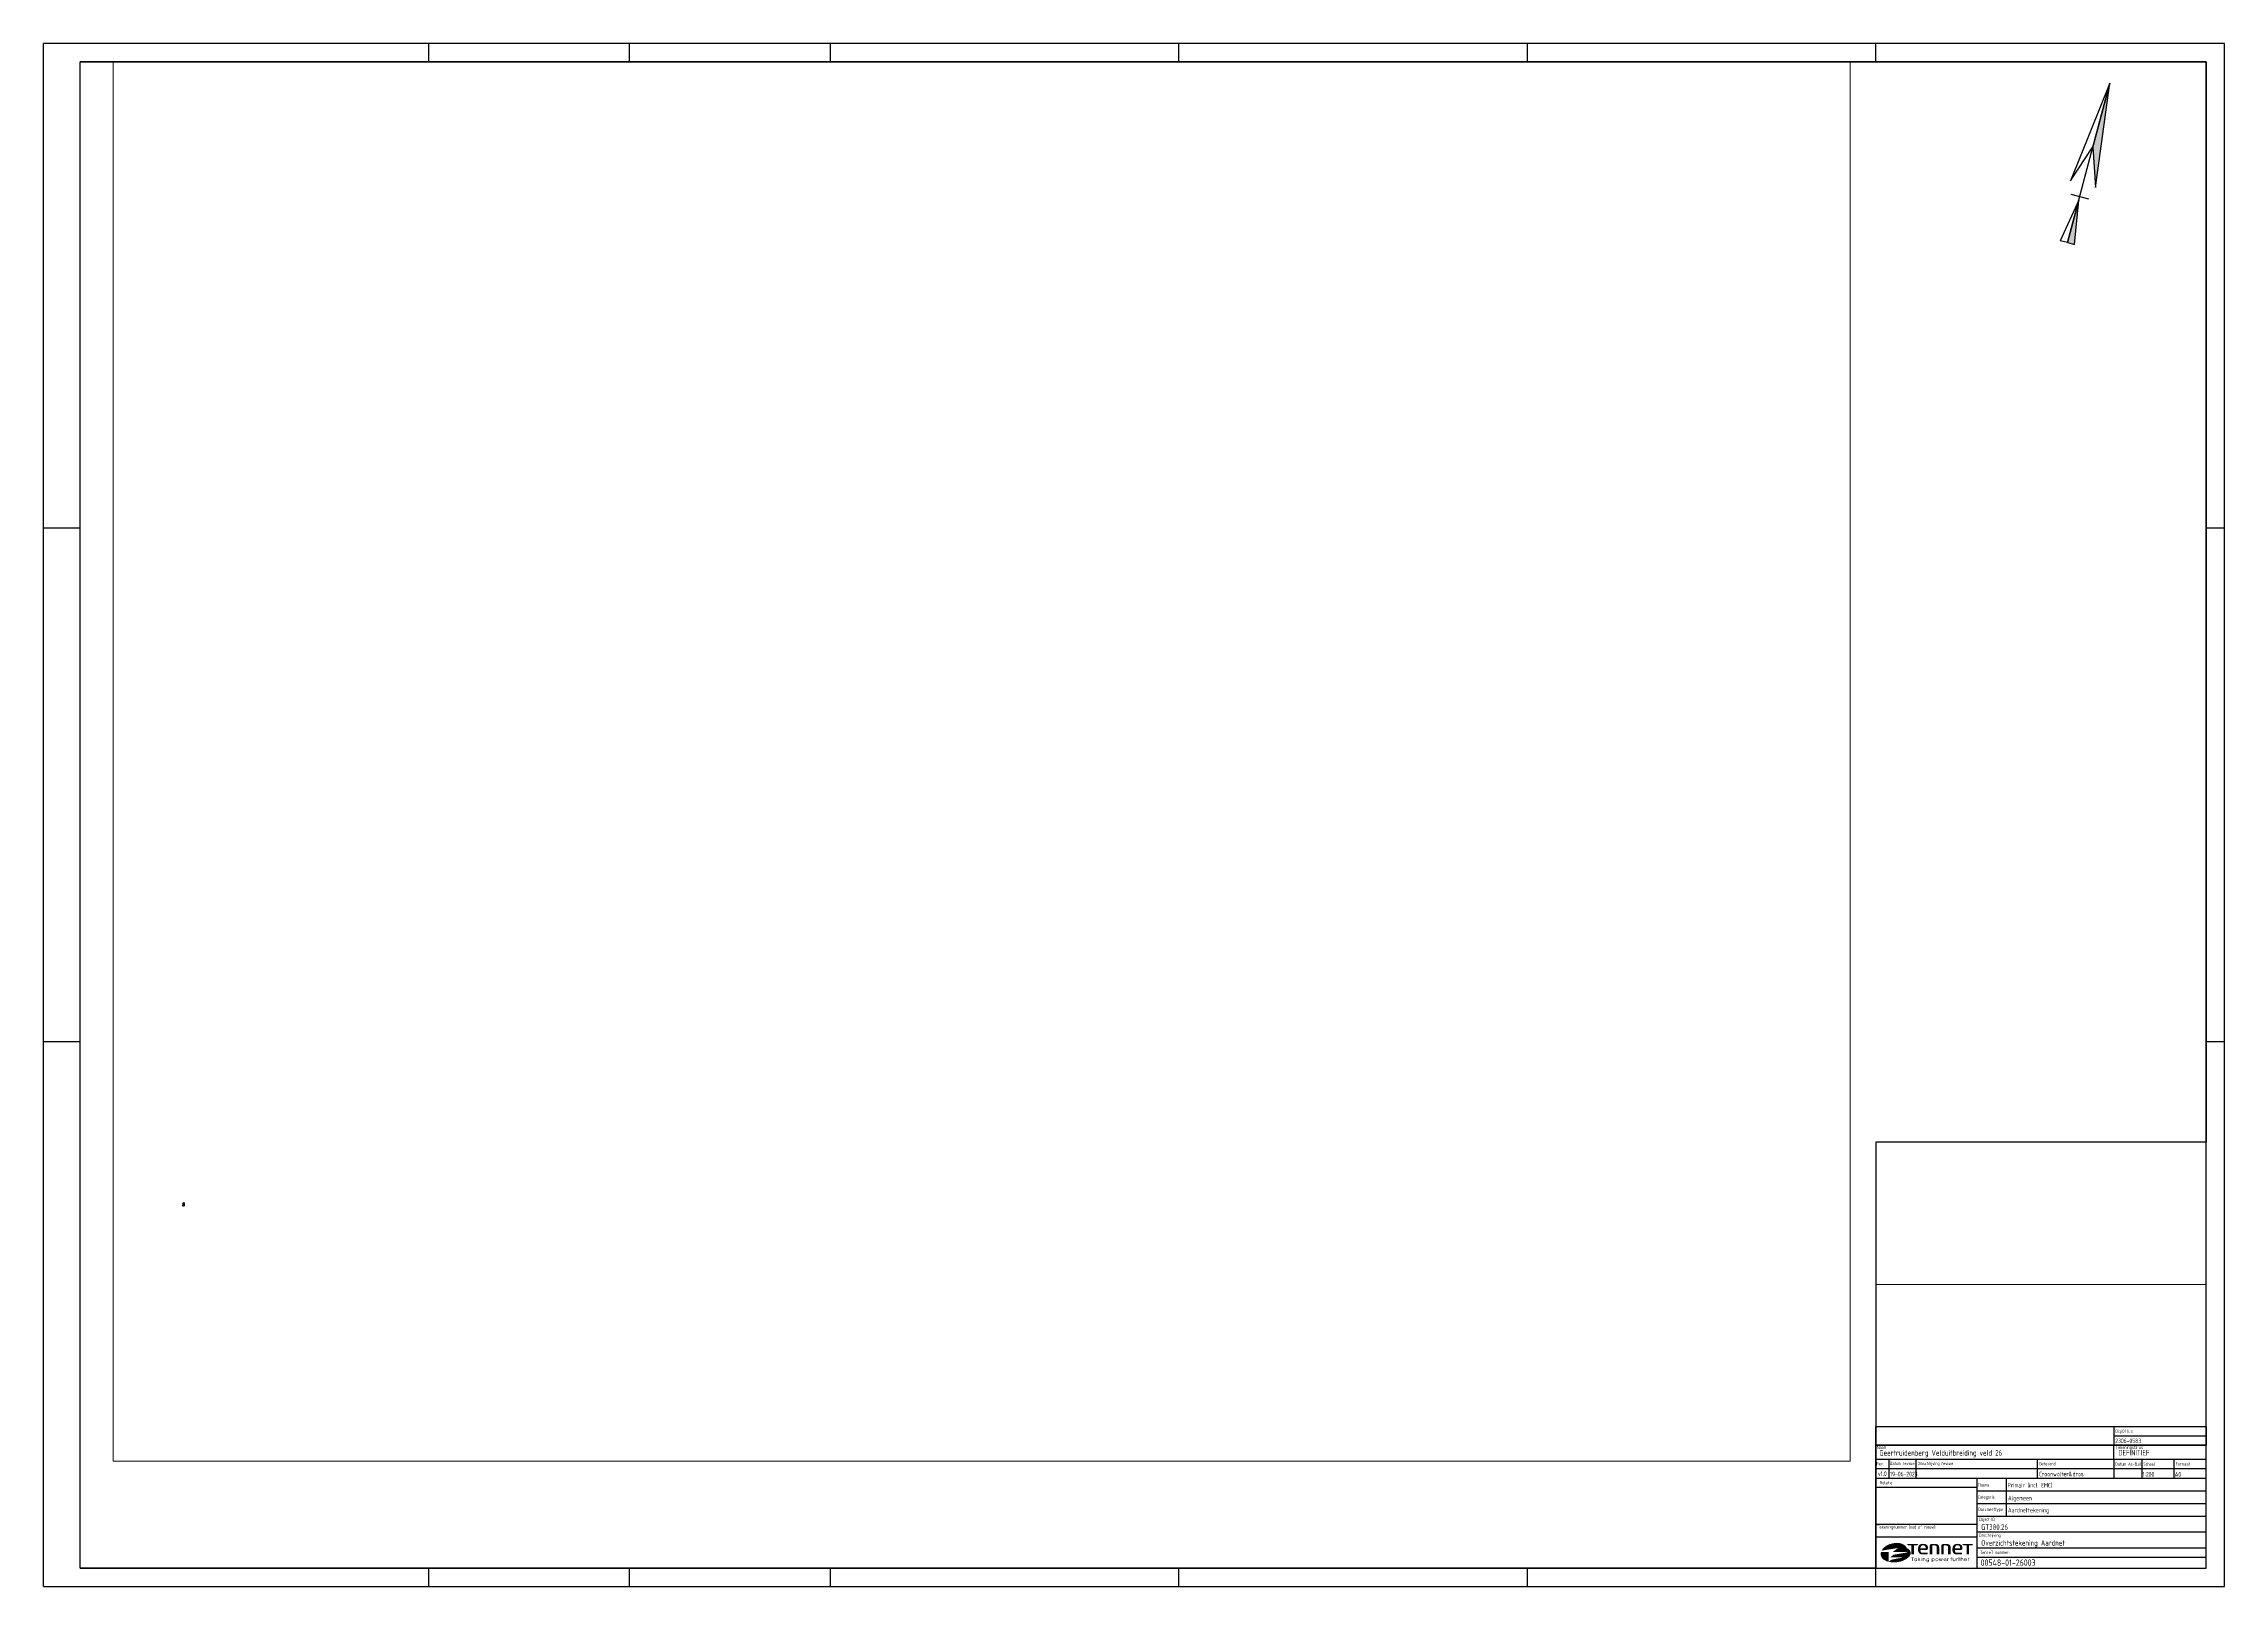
# Paper-space layout 'A0' of a CAD drawing. Header units: millimetres. Extents: x 0 to 1189, y 0 to 841.
# The model-space entities are those that its viewports show. They can reach past a viewport. Long polylines and large blocks are cut down to what shows.
import ezdxf
from ezdxf.enums import TextEntityAlignment as Align

# ---------------------------------------------------------------- set-up
doc = ezdxf.new("R2010")
doc.units = ezdxf.units.MM
doc.header["$LTSCALE"] = 10
doc.layers.add('AALYN00L', color=7, linetype='Continuous', lineweight=9)
for name, color, linetype in [('FORMAAT', 7, 'Continuous'), ('GUIDE', 7, 'Continuous'), ('Stationsvlek', 6, 'Continuous'), ('WKAAR40L', 170, 'Continuous'), ('WKAAR40R', 30, 'Continuous')]:
    doc.layers.add(name, color=color, linetype=linetype)
doc.layers.add('VPORTS', color=7, linetype='Continuous', plot=False)
doc.layers.add('WIPEOUT', color=7, linetype='Continuous', plot=False)
doc.styles.add('TenneT', font='isocp.shx')
doc.linetypes.add('FENCELINE1', pattern='A,6.35,-2.54,[133,ltypeshp.shx,S=2.54,R=0,X=-2.54,Y=0],-2.54,25.4', length=36.83)

# ---------------------------------------------------------------- blocks, each defined once
blk = doc.blocks.new('TA0')
at = {"color": 1}
for p, q in [((0, 0), (0, 841)), ((1189, 841), (0, 841)), ((210, 831), (210, 841)), ((319.5, 831), (319.5, 841)), ((429, 831), (429, 841)), ((619, 831), (619, 841)), ((809, 831), (809, 841)), ((999, 831), (999, 841)), ((1189, 0), (1189, 841)), ((0, 577), (20, 577)), ((1179, 577), (1189, 577)), ((0, 297), (20, 297)), ((1179, 297), (1189, 297)), ((0, 0), (1189, 0)), ((210, 0), (210, 10)), ((319.5, 0), (319.5, 10)), ((429, 0), (429, 10)), ((619, 0), (619, 10)), ((809, 0), (809, 10)), ((999, 0), (999, 10))]:
    blk.add_line(p, q, dxfattribs=at)
at = {"color": 5}
for p, q in [((20, 10), (20, 831)), ((1179, 831), (20, 831)), ((1179, 10), (1179, 831)), ((20, 10), (1179, 10))]:
    blk.add_line(p, q, dxfattribs=at)
blk = doc.blocks.new('TenneT onderhoek A0 2014')
h = blk.add_hatch(color=141)
h.set_gradient(color1=(61, 185, 194), color2=(51, 116, 132), tint=1)
edge = h.paths.add_edge_path()
edge.add_spline(control_points=[(648.7, 249.9), (646.5, 250.3), (644.8, 251.4), (644.4, 253.1), (644.2, 253.8), (644.2, 254.5), (644.5, 255.2), (644.5, 255.2), (644.5, 255.2), (644.5, 255.2), (644.5, 255.2), (648.7, 255.2), (648.7, 255.2), (648.7, 255.2), (648.7, 249.9), (648.7, 249.9)], knot_values=[0, 0, 0, 0, 1, 1, 1, 2, 2, 2, 3, 3, 3, 4, 4, 4, 5, 5, 5, 5], degree=3, periodic=0)
at = {"true_color": 0x004594}
h = blk.add_hatch(color=154, dxfattribs=at)
edge = h.paths.add_edge_path()
edge.add_spline(control_points=[(658.7, 255.2), (658.7, 255.2), (650.9, 255.2), (650.9, 255.2), (650.9, 255.2), (653.8, 257.3), (653.8, 257.3), (653.8, 257.3), (644.8, 255.9), (644.8, 255.9), (644.8, 255.9), (644.8, 255.9), (644.8, 255.9), (645.7, 257.6), (647.7, 259.1), (650.3, 259.7), (654.2, 260.8), (658, 259.5), (658.7, 256.9), (658.8, 256.3), (658.8, 255.7), (658.7, 255.2), (658.7, 255.2), (658.7, 255.2), (658.7, 255.2)], knot_values=[0, 0, 0, 0, 1, 1, 1, 2, 2, 2, 3, 3, 3, 4, 4, 4, 5, 5, 5, 6, 6, 6, 7, 7, 7, 8, 8, 8, 8], degree=3, periodic=0)
at = {"true_color": 0x629b9d}
h = blk.add_hatch(color=135, dxfattribs=at)
h.set_gradient(color1=(164, 204, 196), one_color=1, tint=1, name='INVCURVED')
edge = h.paths.add_edge_path()
edge.add_spline(control_points=[(646, 250.9), (646.2, 250.8), (646.6, 250.6), (647.1, 250.3), (647.5, 250.1), (647.9, 250), (648.4, 249.9), (648.9, 249.7), (649.4, 249.6), (649.9, 249.6), (650.4, 249.5), (651, 249.5), (651.6, 249.5), (652.2, 249.5), (652.9, 249.6), (653.6, 249.6), (654.3, 249.8), (655.1, 249.9), (655.9, 250.2), (656.9, 250.6), (658.6, 251.4), (660.2, 252.7), (660.7, 254.3), (660.6, 254.9), (660.5, 255.4), (660.3, 255.8), (660.1, 256.2), (659.8, 256.5), (659.5, 256.7), (659.1, 257), (658.8, 257.1), (658.5, 257.4), (658.7, 257), (658.7, 256.6), (658.8, 256.1), (658.8, 255.4), (658.4, 254.3), (657.8, 253.2), (656.5, 252), (655.2, 251.1), (653.9, 250.6), (653, 250.3), (652.2, 250.1), (651.5, 249.9), (650.8, 249.9), (650.2, 249.9), (649.6, 249.8), (649, 249.9), (648.5, 250), (648, 250.1), (647.5, 250.2), (647.1, 250.3), (646.6, 250.6), (646.2, 250.8), (646, 250.9)], knot_values=[0, 0, 0, 0, 1.169576, 1.837399, 2.512652, 3.213579, 3.916841, 4.639743, 5.403717, 6.218902, 7.037093, 7.889665, 8.773799, 9.697636, 10.667594, 11.692368, 12.784237, 13.963594, 15.267821, 16.754832, 18.724948, 23.874711, 25.119813, 25.969505, 26.697037, 27.364343, 28.004422, 28.63507, 29.26661, 29.905374, 30.555472, 30.882101, 31.171247, 31.954644, 32.769179, 33.660189, 35.026022, 37.64588, 39.603933, 42.726769, 44.474586, 45.876255, 47.092859, 48.186573, 49.193163, 50.124383, 51.027126, 51.854028, 52.622592, 53.362173, 54.091847, 54.786472, 55.46156, 56.646122, 56.646122, 56.646122, 56.646122], degree=3, periodic=0)
h = blk.add_hatch(color=3)
edge = h.paths.add_edge_path()
edge.add_spline(control_points=[(650.1, 250.9), (650.1, 250.9), (650.3, 251), (650.4, 251), (650.4, 251), (655.3, 251.9), (655.3, 251.9), (655.5, 251.9), (655.7, 252), (655.8, 252.1), (655.9, 252.2), (656, 252.2), (656, 252.2), (656, 252.2), (649.5, 252.2), (649.5, 252.2), (649.5, 252.2), (651.2, 253.6), (651.2, 253.6), (651.3, 253.6), (651.5, 253.7), (651.6, 253.7), (651.6, 253.7), (658.3, 254.8), (658.3, 254.8), (658.4, 254.8), (658.5, 254.9), (658.6, 254.9), (658.6, 254.9), (658.6, 254.9), (658.6, 254.9), (658, 252.9), (655.8, 251), (652.8, 250.2), (651.4, 249.8), (650, 249.8), (648.8, 249.9), (648.8, 249.9), (650.1, 250.9), (650.1, 250.9)], knot_values=[0, 0, 0, 0, 1, 1, 1, 2, 2, 2, 3, 3, 3, 4, 4, 4, 5, 5, 5, 6, 6, 6, 7, 7, 7, 8, 8, 8, 9, 9, 9, 10, 10, 10, 11, 11, 11, 12, 12, 12, 13, 13, 13, 13], degree=3, periodic=0)
at = {"true_color": 0x004594}
h = blk.add_hatch(color=154, dxfattribs=at)
edge = h.paths.add_edge_path()
edge.add_spline(control_points=[(659.4, 258.7), (659.2, 259), (658.9, 259.3), (658.5, 259.5), (658.5, 259.5), (665, 259.5), (665, 259.5), (664.7, 259.4), (664.4, 259.1), (664.2, 258.7), (664.2, 258.7), (662.5, 258.7), (662.5, 258.7), (662.5, 258.7), (662.5, 253.8), (662.5, 253.8), (662.5, 253.8), (661.1, 253.8), (661.1, 253.8), (661.1, 253.8), (661.1, 258.7), (661.1, 258.7), (661.1, 258.7), (659.4, 258.7), (659.4, 258.7)], knot_values=[0, 0, 0, 0, 1, 1, 1, 2, 2, 2, 3, 3, 3, 4, 4, 4, 5, 5, 5, 6, 6, 6, 7, 7, 7, 8, 8, 8, 8], degree=3, periodic=0)
at = {"true_color": 0x85b04e}
for points in [[(661.6, 250.2), (661.6, 252), (661, 252), (661, 252.3), (662.4, 252.3), (662.4, 252), (661.9, 252), (661.9, 250.2)], [(664.7, 250.2), (664.7, 252.3), (664.9, 252.3), (664.9, 250.8), (665.6, 251.7), (665.9, 251.7), (665.4, 251), (666, 250.2), (665.7, 250.2), (665.2, 250.8), (664.9, 250.5), (664.9, 250.2)], [(676.6, 250.2), (676, 251.7), (676.3, 251.7), (676.8, 250.5), (677.1, 251.6), (677.3, 251.6), (677.6, 250.5), (678.1, 251.7), (678.3, 251.7), (677.7, 250.2), (677.5, 250.2), (677.2, 251.1), (676.9, 250.2)], [(686.9, 250.2), (686.9, 251.5), (686.6, 251.5), (686.6, 251.7), (686.9, 251.7), (686.9, 252.3), (687.2, 252.3), (687.2, 251.7), (687.5, 251.7), (687.5, 251.5), (687.2, 251.5), (687.2, 250.2)]]:
    blk.add_hatch(color=65, dxfattribs=at).paths.add_polyline_path(points)
h = blk.add_hatch(color=65, dxfattribs=at)
edge = h.paths.add_edge_path()
edge.add_spline(control_points=[(664.1, 251.7), (664.1, 251.7), (664.1, 250.2), (664.1, 250.2), (664.1, 250.2), (663.9, 250.2), (663.9, 250.2), (663.9, 250.2), (663.9, 250.4), (663.9, 250.4), (663.7, 250.2), (663.5, 250.1), (663.3, 250.1), (663.3, 250.1), (663.3, 250.1), (663.3, 250.1), (663.3, 250.1), (663.3, 250.1), (663.3, 250.1), (663.3, 250.1), (663.3, 250.1), (663.3, 250.1), (662.8, 250.1), (662.5, 250.5), (662.5, 251), (662.5, 251), (662.5, 251), (662.5, 251), (662.5, 251.4), (662.8, 251.8), (663.3, 251.8), (663.5, 251.8), (663.7, 251.7), (663.9, 251.5), (663.9, 251.5), (663.9, 251.5), (663.9, 251.5), (663.9, 251.5), (663.9, 251.7), (663.9, 251.7), (663.9, 251.7), (664.1, 251.7), (664.1, 251.7)], knot_values=[0, 0, 0, 0, 1, 1, 1, 2, 2, 2, 3, 3, 3, 4, 4, 4, 5, 5, 5, 6, 6, 6, 7, 7, 7, 8, 8, 8, 9, 9, 9, 10, 10, 10, 11, 11, 11, 12, 12, 12, 13, 13, 13, 14, 14, 14, 14], degree=3, periodic=0)
edge = h.paths.add_edge_path(flags=16)
edge.add_spline(control_points=[(663.3, 250.4), (663.6, 250.4), (663.9, 250.6), (663.9, 251), (663.9, 251.3), (663.6, 251.6), (663.3, 251.6), (663, 251.6), (662.7, 251.3), (662.7, 251), (662.7, 250.6), (663, 250.3), (663.3, 250.4)], knot_values=[0, 0, 0, 0, 1, 1, 1, 2, 2, 2, 3, 3, 3, 4, 4, 4, 4], degree=3, periodic=0)
at = {"true_color": 0x004594}
h = blk.add_hatch(color=154, dxfattribs=at)
edge = h.paths.add_edge_path()
edge.add_spline(control_points=[(666, 256), (666, 256.1), (666, 256.1), (666, 256.2), (666, 256.2), (669, 256.2), (669, 256.2), (669, 256.2), (669.3, 256.2), (669.5, 256.3), (669.8, 256.3), (670.1, 256.6), (670.1, 257.3), (670.1, 258.2), (669.8, 258.8), (669.3, 259.1), (668.3, 259.8), (666.2, 259.8), (665.3, 258.9), (664.4, 258), (664.5, 255.8), (665, 254.9), (665.1, 254.6), (665.4, 254.3), (665.8, 254.1), (666.1, 253.9), (666.5, 253.8), (666.9, 253.8), (667.1, 253.8), (669.9, 253.8), (669.9, 253.8), (669.9, 253.8), (669.9, 254.7), (669.9, 254.7), (669.9, 254.7), (667.1, 254.7), (667.1, 254.7), (666.2, 254.7), (666, 255.3), (666, 256)], knot_values=[0, 0, 0, 0, 1, 1, 1, 2, 2, 2, 3, 3, 3, 4, 4, 4, 5, 5, 5, 6, 6, 6, 7, 7, 7, 8, 8, 8, 9, 9, 9, 10, 10, 10, 11, 11, 11, 12, 12, 12, 13, 13, 13, 13], degree=3, periodic=0)
edge = h.paths.add_edge_path(flags=16)
edge.add_spline(control_points=[(666, 257.5), (666.1, 258.1), (666.4, 258.8), (667.4, 258.8), (668.4, 258.8), (668.8, 258.2), (668.8, 257.5), (668.8, 257.1), (668.7, 257.1), (668.5, 257.1), (668.5, 257.1), (666, 257.1), (666, 257.1), (666, 257.3), (666, 257.5), (666, 257.5)], knot_values=[0, 0, 0, 0, 1, 1, 1, 2, 2, 2, 3, 3, 3, 4, 4, 4, 5, 5, 5, 5], degree=3, periodic=0)
at = {"true_color": 0x85b04e}
h = blk.add_hatch(color=65, dxfattribs=at)
h.paths.add_polyline_path([(666.4, 250.2), (666.4, 251.7), (666.7, 251.7), (666.7, 250.2)])
h.paths.add_polyline_path([(666.4, 252), (666.4, 252.3), (666.6, 252.3), (666.6, 252)])
h = blk.add_hatch(color=65, dxfattribs=at)
edge = h.paths.add_edge_path()
edge.add_spline(control_points=[(667.2, 250.2), (667.2, 250.2), (667.2, 251.7), (667.2, 251.7), (667.2, 251.7), (667.5, 251.7), (667.5, 251.7), (667.5, 251.7), (667.5, 251.6), (667.5, 251.6), (667.6, 251.7), (667.7, 251.8), (667.9, 251.8), (668.3, 251.8), (668.6, 251.5), (668.6, 251), (668.6, 251), (668.6, 250.2), (668.6, 250.2), (668.6, 250.2), (668.4, 250.2), (668.4, 250.2), (668.4, 250.2), (668.4, 250.2), (668.4, 250.2), (668.4, 250.2), (668.4, 251), (668.4, 251), (668.4, 251.7), (667.7, 251.7), (667.5, 251.3), (667.5, 251.2), (667.5, 251.2), (667.5, 251), (667.5, 251), (667.5, 250.2), (667.5, 250.2), (667.5, 250.2), (667.2, 250.2), (667.2, 250.2)], knot_values=[0, 0, 0, 0, 1, 1, 1, 2, 2, 2, 3, 3, 3, 4, 4, 4, 5, 5, 5, 6, 6, 6, 7, 7, 7, 8, 8, 8, 9, 9, 9, 10, 10, 10, 11, 11, 11, 12, 12, 12, 13, 13, 13, 13], degree=3, periodic=0)
h = blk.add_hatch(color=65, dxfattribs=at)
edge = h.paths.add_edge_path()
edge.add_spline(control_points=[(670.7, 251.7), (670.7, 251.7), (670.7, 250.3), (670.7, 250.3), (670.7, 250.1), (670.7, 250), (670.6, 249.8), (670.6, 249.8), (670.6, 249.8), (670.6, 249.8), (670.4, 249.6), (670.2, 249.5), (669.9, 249.5), (669.9, 249.5), (669.9, 249.5), (669.9, 249.5), (669.6, 249.5), (669.2, 249.8), (669.2, 250.1), (669.2, 250.1), (669.4, 250.1), (669.4, 250.1), (669.4, 250), (669.6, 249.7), (669.9, 249.7), (669.9, 249.7), (669.9, 249.7), (669.9, 249.7), (670.3, 249.7), (670.5, 249.9), (670.5, 250.3), (670.5, 250.3), (670.5, 250.3), (670.5, 250.3), (670.5, 250.3), (670.5, 250.4), (670.5, 250.4), (670.4, 250.2), (670.2, 250.1), (669.9, 250.1), (669.9, 250.1), (669.9, 250.1), (669.9, 250.1), (669.5, 250.1), (669.1, 250.5), (669.1, 250.9), (669.1, 250.9), (669.1, 250.9), (669.1, 250.9), (669.1, 251.4), (669.5, 251.8), (669.9, 251.8), (669.9, 251.8), (669.9, 251.8), (669.9, 251.8), (670.1, 251.8), (670.3, 251.7), (670.5, 251.5), (670.5, 251.5), (670.5, 251.5), (670.5, 251.5), (670.5, 251.5), (670.5, 251.7), (670.5, 251.7), (670.5, 251.7), (670.7, 251.7), (670.7, 251.7)], knot_values=[0, 0, 0, 0, 1, 1, 1, 2, 2, 2, 3, 3, 3, 4, 4, 4, 5, 5, 5, 6, 6, 6, 7, 7, 7, 8, 8, 8, 9, 9, 9, 10, 10, 10, 11, 11, 11, 12, 12, 12, 13, 13, 13, 14, 14, 14, 15, 15, 15, 16, 16, 16, 17, 17, 17, 18, 18, 18, 19, 19, 19, 20, 20, 20, 21, 21, 21, 22, 22, 22, 22], degree=3, periodic=0)
edge = h.paths.add_edge_path(flags=17)
edge.add_spline(control_points=[(669.9, 250.4), (670.2, 250.4), (670.5, 250.6), (670.5, 251), (670.5, 251.3), (670.3, 251.6), (669.9, 251.6), (669.6, 251.6), (669.3, 251.3), (669.3, 251), (669.3, 250.6), (669.7, 250.3), (669.9, 250.4)], knot_values=[0, 0, 0, 0, 1, 1, 1, 2, 2, 2, 3, 3, 3, 4, 4, 4, 4], degree=3, periodic=0)
at = {"true_color": 0x004594}
h = blk.add_hatch(color=154, dxfattribs=at)
edge = h.paths.add_edge_path()
edge.add_spline(control_points=[(674, 259.5), (674, 259.5), (672, 259.5), (672, 259.5), (671.4, 259.5), (671, 259.2), (671, 258.5), (671, 258.5), (671, 253.8), (671, 253.8), (671, 253.8), (672.4, 253.8), (672.4, 253.8), (672.4, 253.8), (672.4, 258.4), (672.4, 258.4), (672.4, 258.6), (672.4, 258.7), (672.6, 258.7), (672.6, 258.7), (673.8, 258.7), (673.8, 258.7), (674.6, 258.7), (674.9, 258.3), (674.9, 257.5), (674.9, 257.5), (674.9, 253.8), (674.9, 253.8), (674.9, 253.8), (676.2, 253.8), (676.2, 253.8), (676.2, 253.8), (676.2, 257.6), (676.2, 257.6), (676.2, 259.2), (675.1, 259.5), (674, 259.5)], knot_values=[0, 0, 0, 0, 1, 1, 1, 2, 2, 2, 3, 3, 3, 4, 4, 4, 5, 5, 5, 6, 6, 6, 7, 7, 7, 8, 8, 8, 9, 9, 9, 10, 10, 10, 11, 11, 11, 12, 12, 12, 12], degree=3, periodic=0)
at = {"true_color": 0x85b04e}
h = blk.add_hatch(color=65, dxfattribs=at)
edge = h.paths.add_edge_path()
edge.add_spline(control_points=[(672.1, 249.6), (672.1, 249.6), (672.1, 251.7), (672.1, 251.7), (672.1, 251.7), (672.4, 251.7), (672.4, 251.7), (672.4, 251.7), (672.4, 251.5), (672.4, 251.5), (672.5, 251.7), (672.7, 251.8), (673, 251.8), (673, 251.8), (673, 251.8), (673, 251.8), (673.4, 251.8), (673.8, 251.4), (673.8, 251), (673.8, 251), (673.8, 251), (673.8, 251), (673.8, 250.5), (673.4, 250.1), (672.9, 250.1), (672.9, 250.1), (672.9, 250.1), (672.9, 250.1), (672.7, 250.1), (672.5, 250.2), (672.4, 250.4), (672.4, 250.4), (672.4, 250.4), (672.4, 250.4), (672.4, 250.4), (672.4, 249.6), (672.4, 249.6), (672.4, 249.6), (672.1, 249.6), (672.1, 249.6), (672.1, 249.6), (672.1, 249.6), (672.1, 249.6)], knot_values=[0, 0, 0, 0, 1, 1, 1, 2, 2, 2, 3, 3, 3, 4, 4, 4, 5, 5, 5, 6, 6, 6, 7, 7, 7, 8, 8, 8, 9, 9, 9, 10, 10, 10, 11, 11, 11, 12, 12, 12, 13, 13, 13, 14, 14, 14, 14], degree=3, periodic=0)
edge = h.paths.add_edge_path(flags=16)
edge.add_spline(control_points=[(673, 250.4), (673.3, 250.4), (673.6, 250.6), (673.6, 250.9), (673.6, 250.9), (673.6, 250.9), (673.6, 250.9), (673.6, 251.3), (673.3, 251.6), (673, 251.6), (673, 251.6), (673, 251.6), (673, 251.6), (672.6, 251.6), (672.4, 251.3), (672.4, 251), (672.4, 251), (672.4, 251), (672.4, 251), (672.4, 250.6), (672.6, 250.4), (673, 250.4), (673, 250.4), (673, 250.4), (673, 250.4)], knot_values=[0, 0, 0, 0, 1, 1, 1, 2, 2, 2, 3, 3, 3, 4, 4, 4, 5, 5, 5, 6, 6, 6, 7, 7, 7, 8, 8, 8, 8], degree=3, periodic=0)
h = blk.add_hatch(color=65, dxfattribs=at)
edge = h.paths.add_edge_path()
edge.add_spline(control_points=[(674.2, 251), (674.2, 251.4), (674.5, 251.8), (675, 251.8), (675, 251.8), (675, 251.8), (675, 251.8), (675.4, 251.8), (675.8, 251.4), (675.8, 251), (675.8, 251), (675.8, 251), (675.8, 251), (675.8, 250.5), (675.4, 250.1), (675, 250.1), (675, 250.1), (675, 250.1), (675, 250.1), (674.5, 250.1), (674.2, 250.5), (674.2, 251), (674.2, 251), (674.2, 251), (674.2, 251)], knot_values=[0, 0, 0, 0, 1, 1, 1, 2, 2, 2, 3, 3, 3, 4, 4, 4, 5, 5, 5, 6, 6, 6, 7, 7, 7, 8, 8, 8, 8], degree=3, periodic=0)
edge = h.paths.add_edge_path(flags=16)
edge.add_spline(control_points=[(675.6, 251), (675.6, 251), (675.6, 251), (675.6, 251), (675.6, 251.3), (675.3, 251.6), (675, 251.6), (674.6, 251.6), (674.4, 251.3), (674.4, 250.9), (674.4, 250.6), (674.7, 250.4), (675, 250.4), (675.3, 250.4), (675.6, 250.6), (675.6, 251)], knot_values=[0, 0, 0, 0, 1, 1, 1, 2, 2, 2, 3, 3, 3, 4, 4, 4, 5, 5, 5, 5], degree=3, periodic=0)
at = {"true_color": 0x004594}
h = blk.add_hatch(color=154, dxfattribs=at)
edge = h.paths.add_edge_path()
edge.add_spline(control_points=[(680.2, 259.5), (680.2, 259.5), (678.3, 259.5), (678.3, 259.5), (677.6, 259.5), (677.3, 259.2), (677.3, 258.5), (677.3, 258.5), (677.3, 253.8), (677.3, 253.8), (677.3, 253.8), (678.6, 253.8), (678.6, 253.8), (678.6, 253.8), (678.6, 258.4), (678.6, 258.4), (678.6, 258.6), (678.7, 258.7), (678.9, 258.7), (678.9, 258.7), (680, 258.7), (680, 258.7), (680.8, 258.7), (681.1, 258.3), (681.1, 257.5), (681.1, 257.5), (681.1, 253.8), (681.1, 253.8), (681.1, 253.8), (682.5, 253.8), (682.5, 253.8), (682.5, 253.8), (682.5, 257.6), (682.5, 257.6), (682.5, 259.2), (681.3, 259.5), (680.2, 259.5)], knot_values=[0, 0, 0, 0, 1, 1, 1, 2, 2, 2, 3, 3, 3, 4, 4, 4, 5, 5, 5, 6, 6, 6, 7, 7, 7, 8, 8, 8, 9, 9, 9, 10, 10, 10, 11, 11, 11, 12, 12, 12, 12], degree=3, periodic=0)
at = {"true_color": 0x85b04e}
h = blk.add_hatch(color=65, dxfattribs=at)
edge = h.paths.add_edge_path()
edge.add_spline(control_points=[(679.4, 251.8), (679.7, 251.8), (680, 251.6), (680.2, 251.2), (680.2, 251.2), (680.2, 251.2), (680.2, 251.2), (680.2, 251.1), (680.2, 250.9), (680.2, 250.9), (680.2, 250.9), (680.2, 250.9), (680.2, 250.9), (680.2, 250.9), (678.8, 250.9), (678.8, 250.9), (678.9, 250.6), (679.1, 250.4), (679.4, 250.4), (679.7, 250.4), (679.9, 250.6), (679.9, 250.7), (679.9, 250.7), (680.2, 250.7), (680.2, 250.7), (680.1, 250.4), (679.8, 250.1), (679.4, 250.1), (679, 250.1), (678.6, 250.5), (678.6, 251), (678.6, 251.3), (678.9, 251.8), (679.4, 251.8)], knot_values=[0, 0, 0, 0, 1, 1, 1, 2, 2, 2, 3, 3, 3, 4, 4, 4, 5, 5, 5, 6, 6, 6, 7, 7, 7, 8, 8, 8, 9, 9, 9, 10, 10, 10, 11, 11, 11, 11], degree=3, periodic=0)
edge = h.paths.add_edge_path(flags=16)
edge.add_spline(control_points=[(679.4, 251.6), (679.1, 251.6), (678.9, 251.4), (678.8, 251.1), (678.8, 251.1), (678.8, 251.1), (678.8, 251.1), (678.8, 251.1), (680, 251.1), (680, 251.1), (679.9, 251.4), (679.7, 251.6), (679.4, 251.6), (679.4, 251.6), (679.4, 251.6), (679.4, 251.6)], knot_values=[0, 0, 0, 0, 1, 1, 1, 2, 2, 2, 3, 3, 3, 4, 4, 4, 5, 5, 5, 5], degree=3, periodic=0)
h = blk.add_hatch(color=65, dxfattribs=at)
edge = h.paths.add_edge_path()
edge.add_spline(control_points=[(680.7, 250.2), (680.7, 250.2), (680.7, 251.7), (680.7, 251.7), (680.7, 251.7), (680.9, 251.7), (680.9, 251.7), (680.9, 251.7), (680.9, 251.6), (680.9, 251.6), (681.1, 251.7), (681.2, 251.8), (681.4, 251.8), (681.4, 251.8), (681.4, 251.8), (681.4, 251.8), (681.4, 251.8), (681.4, 251.8), (681.4, 251.8), (681.4, 251.8), (681.4, 251.8), (681.4, 251.8), (681.4, 251.8), (681.4, 251.5), (681.4, 251.5), (681.4, 251.5), (681.4, 251.5), (681.4, 251.5), (681.3, 251.5), (681.2, 251.5), (681.1, 251.4), (681.1, 251.4), (681.1, 251.4), (681.1, 251.4), (681, 251.3), (681, 251.3), (681, 251.1), (681, 251.1), (681, 250.2), (681, 250.2), (681, 250.2), (680.7, 250.2), (680.7, 250.2)], knot_values=[0, 0, 0, 0, 1, 1, 1, 2, 2, 2, 3, 3, 3, 4, 4, 4, 5, 5, 5, 6, 6, 6, 7, 7, 7, 8, 8, 8, 9, 9, 9, 10, 10, 10, 11, 11, 11, 12, 12, 12, 13, 13, 13, 14, 14, 14, 14], degree=3, periodic=0)
h = blk.add_hatch(color=65, dxfattribs=at)
edge = h.paths.add_edge_path()
edge.add_spline(control_points=[(682.6, 250.2), (682.6, 250.2), (682.6, 251.5), (682.6, 251.5), (682.6, 251.5), (682.3, 251.5), (682.3, 251.5), (682.3, 251.5), (682.3, 251.7), (682.3, 251.7), (682.3, 251.7), (682.6, 251.7), (682.6, 251.7), (682.6, 251.7), (682.6, 251.8), (682.6, 251.8), (682.6, 252), (682.7, 252.2), (682.8, 252.2), (682.8, 252.2), (682.8, 252.2), (682.8, 252.2), (682.9, 252.3), (683.1, 252.3), (683.2, 252.3), (683.2, 252.3), (683.2, 252.3), (683.2, 252.3), (683.2, 252.3), (683.3, 252.3), (683.3, 252.3), (683.3, 252.3), (683.3, 252.1), (683.3, 252.1), (683.3, 252.1), (683.2, 252.1), (683.2, 252.1), (683.1, 252.1), (683, 252.1), (682.9, 252), (682.9, 252), (682.9, 252), (682.9, 252), (682.9, 252), (682.8, 251.9), (682.8, 251.8), (682.8, 251.8), (682.8, 251.8), (682.8, 251.8), (682.8, 251.8), (682.8, 251.7), (682.8, 251.7), (682.8, 251.7), (683.3, 251.7), (683.3, 251.7), (683.3, 251.7), (683.3, 251.5), (683.3, 251.5), (683.3, 251.5), (682.8, 251.5), (682.8, 251.5), (682.8, 251.5), (682.8, 250.2), (682.8, 250.2), (682.8, 250.2), (682.6, 250.2), (682.6, 250.2)], knot_values=[0, 0, 0, 0, 1, 1, 1, 2, 2, 2, 3, 3, 3, 4, 4, 4, 5, 5, 5, 6, 6, 6, 7, 7, 7, 8, 8, 8, 9, 9, 9, 10, 10, 10, 11, 11, 11, 12, 12, 12, 13, 13, 13, 14, 14, 14, 15, 15, 15, 16, 16, 16, 17, 17, 17, 18, 18, 18, 19, 19, 19, 20, 20, 20, 21, 21, 21, 22, 22, 22, 22], degree=3, periodic=0)
at = {"true_color": 0x004594}
h = blk.add_hatch(color=154, dxfattribs=at)
edge = h.paths.add_edge_path()
edge.add_spline(control_points=[(684.8, 256), (684.8, 256.1), (684.8, 256.1), (684.8, 256.2), (684.8, 256.2), (687.8, 256.2), (687.8, 256.2), (687.8, 256.2), (688.1, 256.2), (688.2, 256.3), (688.6, 256.3), (688.9, 256.6), (688.9, 257.3), (688.9, 258.2), (688.6, 258.8), (688.1, 259.1), (687.1, 259.8), (684.9, 259.8), (684.1, 258.9), (683.2, 258), (683.3, 255.8), (683.7, 254.9), (683.9, 254.6), (684.1, 254.3), (684.5, 254.1), (684.8, 253.9), (685.3, 253.8), (685.7, 253.8), (685.9, 253.8), (688.7, 253.8), (688.7, 253.8), (688.7, 253.8), (688.7, 254.7), (688.7, 254.7), (688.7, 254.7), (685.9, 254.7), (685.9, 254.7), (685, 254.7), (684.8, 255.3), (684.8, 256)], knot_values=[0, 0, 0, 0, 1, 1, 1, 2, 2, 2, 3, 3, 3, 4, 4, 4, 5, 5, 5, 6, 6, 6, 7, 7, 7, 8, 8, 8, 9, 9, 9, 10, 10, 10, 11, 11, 11, 12, 12, 12, 13, 13, 13, 13], degree=3, periodic=0)
edge = h.paths.add_edge_path(flags=16)
edge.add_spline(control_points=[(684.8, 257.5), (684.9, 258.1), (685.2, 258.8), (686.2, 258.8), (687.2, 258.8), (687.6, 258.2), (687.6, 257.5), (687.5, 257.1), (687.5, 257.1), (687.3, 257.1), (687.3, 257.1), (684.8, 257.1), (684.8, 257.1), (684.8, 257.3), (684.8, 257.5), (684.8, 257.5)], knot_values=[0, 0, 0, 0, 1, 1, 1, 2, 2, 2, 3, 3, 3, 4, 4, 4, 5, 5, 5, 5], degree=3, periodic=0)
at = {"true_color": 0x85b04e}
h = blk.add_hatch(color=65, dxfattribs=at)
edge = h.paths.add_edge_path()
edge.add_spline(control_points=[(685, 251.7), (685, 251.7), (685, 250.2), (685, 250.2), (685, 250.2), (684.8, 250.2), (684.8, 250.2), (684.8, 250.2), (684.8, 250.4), (684.8, 250.4), (684.6, 250.2), (684.4, 250.1), (684.3, 250.1), (684.1, 250.1), (683.8, 250.2), (683.7, 250.5), (683.7, 250.5), (683.7, 250.5), (683.7, 250.5), (683.7, 250.6), (683.6, 250.7), (683.6, 250.9), (683.6, 250.9), (683.6, 250.9), (683.6, 250.9), (683.6, 250.9), (683.6, 251.7), (683.6, 251.7), (683.6, 251.7), (683.9, 251.7), (683.9, 251.7), (683.9, 251.7), (683.9, 250.9), (683.9, 250.9), (683.9, 250.5), (684.1, 250.4), (684.3, 250.4), (684.7, 250.4), (684.8, 250.7), (684.8, 250.9), (684.8, 250.9), (684.8, 251.7), (684.8, 251.7), (684.8, 251.7), (685, 251.7), (685, 251.7)], knot_values=[0, 0, 0, 0, 1, 1, 1, 2, 2, 2, 3, 3, 3, 4, 4, 4, 5, 5, 5, 6, 6, 6, 7, 7, 7, 8, 8, 8, 9, 9, 9, 10, 10, 10, 11, 11, 11, 12, 12, 12, 13, 13, 13, 14, 14, 14, 15, 15, 15, 15], degree=3, periodic=0)
h = blk.add_hatch(color=65, dxfattribs=at)
edge = h.paths.add_edge_path()
edge.add_spline(control_points=[(685.6, 250.2), (685.6, 250.2), (685.6, 251.7), (685.6, 251.7), (685.6, 251.7), (685.8, 251.7), (685.8, 251.7), (685.8, 251.7), (685.8, 251.6), (685.8, 251.6), (685.9, 251.7), (686.1, 251.8), (686.3, 251.8), (686.3, 251.8), (686.3, 251.8), (686.3, 251.8), (686.3, 251.8), (686.3, 251.8), (686.3, 251.8), (686.3, 251.8), (686.3, 251.8), (686.3, 251.8), (686.3, 251.8), (686.3, 251.5), (686.3, 251.5), (686.3, 251.5), (686.3, 251.5), (686.3, 251.5), (686.2, 251.5), (686.1, 251.5), (686, 251.4), (686, 251.4), (686, 251.4), (686, 251.4), (685.9, 251.3), (685.8, 251.3), (685.8, 251.1), (685.8, 251.1), (685.8, 250.2), (685.8, 250.2), (685.8, 250.2), (685.6, 250.2), (685.6, 250.2)], knot_values=[0, 0, 0, 0, 1, 1, 1, 2, 2, 2, 3, 3, 3, 4, 4, 4, 5, 5, 5, 6, 6, 6, 7, 7, 7, 8, 8, 8, 9, 9, 9, 10, 10, 10, 11, 11, 11, 12, 12, 12, 13, 13, 13, 14, 14, 14, 14], degree=3, periodic=0)
h = blk.add_hatch(color=65, dxfattribs=at)
edge = h.paths.add_edge_path()
edge.add_spline(control_points=[(687.9, 250.2), (687.9, 250.2), (687.9, 252.3), (687.9, 252.3), (687.9, 252.3), (688.2, 252.3), (688.2, 252.3), (688.2, 252.3), (688.2, 251.6), (688.2, 251.6), (688.4, 251.8), (688.9, 251.9), (689.1, 251.6), (689.2, 251.4), (689.3, 251.3), (689.3, 251), (689.3, 251), (689.3, 250.2), (689.3, 250.2), (689.3, 250.2), (689.1, 250.2), (689.1, 250.2), (689.1, 250.2), (689.1, 250.2), (689.1, 250.2), (689.1, 250.2), (689.1, 251), (689.1, 251), (689.1, 251.7), (688.4, 251.7), (688.2, 251.3), (688.2, 251.3), (688.2, 251.3), (688.2, 251.3), (688.2, 251.3), (688.2, 251.2), (688.2, 251), (688.2, 251), (688.2, 250.2), (688.2, 250.2), (688.2, 250.2), (687.9, 250.2), (687.9, 250.2)], knot_values=[0, 0, 0, 0, 1, 1, 1, 2, 2, 2, 3, 3, 3, 4, 4, 4, 5, 5, 5, 6, 6, 6, 7, 7, 7, 8, 8, 8, 9, 9, 9, 10, 10, 10, 11, 11, 11, 12, 12, 12, 13, 13, 13, 14, 14, 14, 14], degree=3, periodic=0)
at = {"true_color": 0x004594}
h = blk.add_hatch(color=154, dxfattribs=at)
edge = h.paths.add_edge_path()
edge.add_spline(control_points=[(688.6, 259.5), (689, 259.3), (689.2, 259.1), (689.4, 258.7), (689.4, 258.7), (691.1, 258.7), (691.1, 258.7), (691.1, 258.7), (691.1, 253.8), (691.1, 253.8), (691.1, 253.8), (692.5, 253.8), (692.5, 253.8), (692.5, 253.8), (692.5, 258.7), (692.5, 258.7), (692.5, 258.7), (694.5, 258.7), (694.5, 258.7), (694.5, 258.7), (694.5, 259.5), (694.5, 259.5), (694.5, 259.5), (688.6, 259.5), (688.6, 259.5)], knot_values=[0, 0, 0, 0, 1, 1, 1, 2, 2, 2, 3, 3, 3, 4, 4, 4, 5, 5, 5, 6, 6, 6, 7, 7, 7, 8, 8, 8, 8], degree=3, periodic=0)
at = {"true_color": 0x85b04e}
h = blk.add_hatch(color=65, dxfattribs=at)
edge = h.paths.add_edge_path()
edge.add_spline(control_points=[(690.6, 251.8), (690.9, 251.8), (691.2, 251.6), (691.3, 251.2), (691.3, 251.2), (691.3, 251.2), (691.3, 251.2), (691.4, 251.1), (691.4, 250.9), (691.4, 250.9), (691.4, 250.9), (691.4, 250.9), (691.4, 250.9), (691.4, 250.9), (690, 250.9), (690, 250.9), (690, 250.6), (690.3, 250.4), (690.6, 250.4), (690.9, 250.4), (691.1, 250.6), (691.1, 250.7), (691.1, 250.7), (691.3, 250.7), (691.3, 250.7), (691.2, 250.4), (690.9, 250.1), (690.6, 250.1), (690.1, 250.1), (689.8, 250.5), (689.8, 251), (689.8, 251.3), (690.1, 251.8), (690.6, 251.8)], knot_values=[0, 0, 0, 0, 1, 1, 1, 2, 2, 2, 3, 3, 3, 4, 4, 4, 5, 5, 5, 6, 6, 6, 7, 7, 7, 8, 8, 8, 9, 9, 9, 10, 10, 10, 11, 11, 11, 11], degree=3, periodic=0)
edge = h.paths.add_edge_path(flags=16)
edge.add_spline(control_points=[(690.6, 251.6), (690.3, 251.6), (690.1, 251.4), (690, 251.1), (690, 251.1), (690, 251.1), (690, 251.1), (690, 251.1), (691.1, 251.1), (691.1, 251.1), (691.1, 251.4), (690.9, 251.6), (690.6, 251.6), (690.6, 251.6), (690.6, 251.6), (690.6, 251.6)], knot_values=[0, 0, 0, 0, 1, 1, 1, 2, 2, 2, 3, 3, 3, 4, 4, 4, 5, 5, 5, 5], degree=3, periodic=0)
h = blk.add_hatch(color=65, dxfattribs=at)
edge = h.paths.add_edge_path()
edge.add_spline(control_points=[(691.9, 250.2), (691.9, 250.2), (691.9, 251.7), (691.9, 251.7), (691.9, 251.7), (692.1, 251.7), (692.1, 251.7), (692.1, 251.7), (692.1, 251.6), (692.1, 251.6), (692.2, 251.7), (692.4, 251.8), (692.6, 251.8), (692.6, 251.8), (692.6, 251.8), (692.6, 251.8), (692.6, 251.8), (692.6, 251.8), (692.6, 251.8), (692.6, 251.8), (692.6, 251.8), (692.6, 251.8), (692.6, 251.8), (692.6, 251.5), (692.6, 251.5), (692.6, 251.5), (692.6, 251.5), (692.6, 251.5), (692.4, 251.5), (692.3, 251.5), (692.3, 251.4), (692.3, 251.4), (692.3, 251.4), (692.3, 251.4), (692.2, 251.3), (692.1, 251.3), (692.1, 251.1), (692.1, 251.1), (692.1, 250.2), (692.1, 250.2), (692.1, 250.2), (691.9, 250.2), (691.9, 250.2)], knot_values=[0, 0, 0, 0, 1, 1, 1, 2, 2, 2, 3, 3, 3, 4, 4, 4, 5, 5, 5, 6, 6, 6, 7, 7, 7, 8, 8, 8, 9, 9, 9, 10, 10, 10, 11, 11, 11, 12, 12, 12, 13, 13, 13, 14, 14, 14, 14], degree=3, periodic=0)
at = {"layer": 'FORMAAT', "color": 5}
for p, q in [((641.7, 313.3), (821.7, 313.3)), ((641.7, 246.4), (641.7, 313.3)), ((821.7, 246.4), (821.7, 313.3)), ((641.7, 246.4), (821.7, 246.4))]:
    blk.add_line(p, q, dxfattribs=at)
at = {"layer": 'FORMAAT', "color": 4}
for p, q in [((771.4, 305.7), (771.4, 313.3)), ((641.7, 305.7), (821.7, 305.7)), ((729.7, 305.7), (729.7, 295.4)), ((641.7, 295.4), (759.2, 295.4)), ((696.7, 295.4), (696.7, 246.4)), ((759.2, 295.4), (821.7, 295.4)), ((696.7, 274.7), (821.7, 274.7)), ((641.7, 263.4), (696.7, 263.4)), ((696.7, 266.1), (821.7, 266.1)), ((696.7, 257.4), (821.7, 257.4))]:
    blk.add_line(p, q, dxfattribs=at)
at = {"layer": 'FORMAAT', "color": 2}
for p, q in [((641.7, 300.6), (821.7, 300.6)), ((648.7, 305.7), (648.7, 295.4)), ((663.4, 305.7), (663.4, 295.4)), ((771.4, 305.7), (771.4, 295.5)), ((786.7, 305.7), (786.7, 295.6)), ((804.2, 305.7), (804.2, 295.6)), ((641.7, 290.5), (696.7, 290.5)), ((696.7, 288.5), (821.7, 288.5)), ((712.7, 295.4), (712.7, 274.7)), ((696.7, 281.6), (821.7, 281.6)), ((641.7, 270.3), (696.7, 270.3)), ((696.7, 252.4), (821.7, 252.4))]:
    blk.add_line(p, q, dxfattribs=at)
at = {"layer": 'GUIDE', "color": 5}
blk.add_line((641.7, 246.4), (696.7, 246.4), dxfattribs=at)
at = {"layer": 'WIPEOUT', "color": 5}
blk.add_line((641.7, 246.4), (641.7, 263.4), dxfattribs=at)
at = {"layer": 'FORMAAT', "color": 1, "linetype": 'Continuous', "style": 'TenneT', "width": 0.8}
for s, p in [('Naam', (642.3, 311.3)), ('Tekeningstatus', (772.5, 311.3)), ('Rev.', (641.9, 302.4)), ('Datum revisie', (649.3, 302.5)), ('Omschrijving revisie', (664.4, 302.5)), ('Getekend', (730.6, 302.4)), ('Datum As-Built', (772.2, 302.2)), ('Schaal', (787.5, 302.2)), ('Formaat', (805.1, 302.2)), ('Relatie', (643.9, 292.1)), ('Thema', (697.2, 290.8)), ('Categorie', (697.3, 284.2)), ('Documenttype', (697.5, 277.5)), ('Object ID', (697.7, 272.1)), ('Tekeningnummer (oud of nieuw):', (642.4, 267.9)), ('Omschrijving:', (697.7, 263.4)), ('TenneT nummer:', (698.5, 254))]:
    blk.add_text(s, height=1.8, dxfattribs=at).set_placement(p)
at = {"layer": 'FORMAAT', "color": 3, "linetype": 'Continuous', "lineweight": 53, "style": 'TenneT', "width": 0.8}
for tag, p, height in [('NAAM', (643.6, 307.7), 3), ('TEKENINGSTATUS', (773.8, 307.8), 3), ('TENNET_NUMMER', (698.7, 247.6), 3.5)]:
    blk.add_attdef(tag, p, '', height=height, dxfattribs=at)
at = {"layer": 'FORMAAT', "color": 2, "linetype": 'Continuous', "style": 'TenneT', "width": 0.8}
blk.add_attdef('WYZ-NR', text='', height=2.5, dxfattribs=at).set_placement((643.7, 296.6), align=Align.CENTER)
for tag, p, height in [('WYZ-DAT', (649.4, 296.3), 2.5), ('OMSCHRIJVING', (664.3, 296.3), 2.5), ('GETEKEND', (730.6, 296.4), 2.5), ('DATUM', (772.2, 296.1), 2.5), ('SCHAAL', (787.1, 296.1), 2.5), ('FORMAAT', (804.6, 296.2), 2.5), ('RELATIE_1', (643.9, 286.2), 2.5), ('THEMA', (713.4, 290.3), 2.5), ('CATEGORIE', (713.7, 283.3), 2.5), ('RELATIE_2', (643.9, 281.2), 2.5), ('RELATIE_3', (643.9, 276.2), 2.5), ('RELATIE_4', (643.9, 271.2), 2.5), ('DOCUMENTTYPE', (713.7, 276.7), 2.5), ('TEKENINGNUMMER_(OUD_OF_NIEUW)', (643.9, 264.2), 2.5), ('OBJECT_ID', (699.1, 267.2), 3), ('OMSCHR', (699.1, 258.6), 3)]:
    blk.add_attdef(tag, p, '', height=height, dxfattribs=at)
blk = doc.blocks.new('CWD_GA_Noordpijl_PB_01 - Standaard-7560237-Aardingstekening')
at = {"layer": 'AALYN00L'}
for points in [[(0, 45), (7, -12), (0, 9)], [(0, -21), (4, -45), (0, -45)]]:
    blk.add_hatch(color=256, dxfattribs=at).paths.add_polyline_path(points, flags=0)
at = {"layer": 'AALYN00L', "lineweight": 25}
for p, q in [((0, 45), (-7, -12)), ((7, -12), (0, 45)), ((0, -45), (0, 45)), ((0, 45), (0, 9)), ((7, -12), (0, 45)), ((-7, -12), (0, 9)), ((0, 9), (7, -12)), ((0, 9), (7, -12)), ((-5, -19), (5, -19)), ((0, -21), (-4, -45)), ((4, -45), (0, -21)), ((0, -21), (0, -45)), ((4, -45), (0, -21)), ((0, -45), (-4, -45)), ((0, -45), (4, -45)), ((0, -45), (4, -45))]:
    blk.add_line(p, q, dxfattribs=at)
blk = doc.blocks.new('DigiOffice')
at = {"layer": 'FORMAAT', "color": 2}
for p, q in [((129.7, 10.3), (129.7, 0.1)), ((129.7, 5.2), (180, 5.2))]:
    blk.add_line(p, q, dxfattribs=at)
at = {"layer": 'FORMAAT', "color": 5}
blk.add_lwpolyline([(0, 10.2), (180, 10.2), (180, 0), (0, 0)], close=True, dxfattribs=at)
at = {"layer": 'FORMAAT', "color": 1, "linetype": 'Continuous', "style": 'TenneT', "width": 0.8}
blk.add_text('DigiOffice', height=1.8, dxfattribs=at).set_placement((130.6, 6.8))
at = {"layer": 'FORMAAT', "color": 2, "linetype": 'Continuous', "style": 'TenneT', "width": 0.8}
blk.add_attdef('NUMMER', (130.5, 1.2), '', height=2.5, dxfattribs=at)
blk = doc.blocks.new('A$C83499aa2')
at = {"layer": 'Stationsvlek', "extrusion": (-0.440715, -0.897647, 0), "const_width": 125}
for points, elevation in [([(-184270, 0), (-184270, -2000)], 0), ([(-194065, 0), (-194065, -2000)], -105845), ([(-193400, 0), (-193400, -2000)], -104694), ([(-189088, 0), (-189088, -2000)], -97224), ([(-186613, 0), (-186613, -2000)], -92938), ([(-184270, 0), (-184270, -2000)], -88881), ([(-191914, 0), (-191914, -2000)], -107087), ([(-187584, 0), (-187584, -2000)], -109587), ([(-184270, 0), (-184270, -2000)], -111500), ([(-41730, 0), (-41730, -2000)], 0), ([(-36730, 0), (-36730, -2000)], 0), ([(-31730, 0), (-31730, -2000)], 0), ([(-26730, 0), (-26730, -2000)], 0), ([(-21730, 0), (-21730, -2000)], 0), ([(-184270, 0), (-184270, -2000)], -334500), ([(-16730, 0), (-16730, -2000)], 0), ([(-11730, 0), (-11730, -2000)], 0), ([(-6730, 0), (-6730, -2000)], 0), ([(-1730, 0), (-1730, -2000)], 0), ([(0, 0), (0, -2000)], 0), ([(0, 0), (0, -2000)], -2500), ([(0, 0), (0, -2000)], -7500), ([(0, 0), (0, -2000)], -12500), ([(0, 0), (0, -2000)], -17500), ([(0, 0), (0, -2000)], -22500), ([(0, 0), (0, -2000)], -27500), ([(0, 0), (0, -2000)], -32500), ([(0, 0), (0, -2000)], -37500), ([(0, 0), (0, -2000)], -42500), ([(0, 0), (0, -2000)], -47500), ([(0, 0), (0, -2000)], -52500), ([(0, 0), (0, -2000)], -57500), ([(0, 0), (0, -2000)], -62500), ([(0, 0), (0, -2000)], -67500), ([(0, 0), (0, -2000)], -72500), ([(0, 0), (0, -2000)], -77500), ([(0, 0), (0, -2000)], -82500), ([(0, 0), (0, -2000)], -87500), ([(0, 0), (0, -2000)], -92500), ([(0, 0), (0, -2000)], -97500), ([(0, 0), (0, -2000)], -102500), ([(0, 0), (0, -2000)], -107500), ([(0, 0), (0, -2000)], -112500), ([(0, 0), (0, -2000)], -117500), ([(0, 0), (0, -2000)], -122500), ([(0, 0), (0, -2000)], -127500), ([(0, 0), (0, -2000)], -132500), ([(0, 0), (0, -2000)], -137500), ([(0, 0), (0, -2000)], -142500), ([(-92135, 0), (-92135, -2000)], -334500), ([(0, 0), (0, -2000)], -147500), ([(-92135, 0), (-92135, -2000)], -337000), ([(0, 0), (0, -2000)], -152500), ([(0, 0), (0, -2000)], -157500), ([(0, 0), (0, -2000)], -162500), ([(0, 0), (0, -2000)], -167500), ([(0, 0), (0, -2000)], -172500), ([(0, 0), (0, -2000)], -177500), ([(0, 0), (0, -2000)], -182500), ([(0, 0), (0, -2000)], -187500), ([(0, 0), (0, -2000)], -192500), ([(0, 0), (0, -2000)], -197500), ([(0, 0), (0, -2000)], -202500), ([(0, 0), (0, -2000)], -207500), ([(0, 0), (0, -2000)], -212500), ([(0, 0), (0, -2000)], -217500), ([(0, 0), (0, -2000)], -222500), ([(0, 0), (0, -2000)], -227500), ([(0, 0), (0, -2000)], -232500), ([(0, 0), (0, -2000)], -237500), ([(0, 0), (0, -2000)], -242500), ([(0, 0), (0, -2000)], -247500), ([(0, 0), (0, -2000)], -252500), ([(0, 0), (0, -2000)], -257500), ([(0, 0), (0, -2000)], -262500), ([(0, 0), (0, -2000)], -267500), ([(0, 0), (0, -2000)], -272500), ([(0, 0), (0, -2000)], -277500), ([(0, 0), (0, -2000)], -282500), ([(0, 0), (0, -2000)], -287500), ([(0, 0), (0, -2000)], -292500), ([(0, 0), (0, -2000)], -297500), ([(0, 0), (0, -2000)], -302500), ([(0, 0), (0, -2000)], -307500), ([(-12540, 0), (-12540, -2000)], -337000), ([(0, 0), (0, -2000)], -312500), ([(0, 0), (0, -2000)], -317500), ([(-7540, 0), (-7540, -2000)], -337000), ([(0, 0), (0, -2000)], -322500), ([(0, 0), (0, -2000)], -327500), ([(-2540, 0), (-2540, -2000)], -337000), ([(0, 0), (0, -2000)], -332500), ([(0, 0), (0, -2000)], -337000)]:
    blk.add_lwpolyline(points, dxfattribs=dict(at, elevation=elevation))
at = {"layer": 'Stationsvlek', "color": 0, "linetype": 'FENCELINE1', "lineweight": -2, "ltscale": 0.01}
blk.add_lwpolyline([(-127554, 180538), (-126238, 160994), (-165409, 81211), (0, 0), (148521, 302507), (65816, 343112), (64715, 340868), (-17990, 381474), (-116270, 181298)], close=True, dxfattribs=at)
blk = doc.blocks.new('A$C5a98587a')
at = {"layer": 'WKAAR40L', "const_width": 0.1}
for points in [[(-4, 28), (302, 28)], [(-4, 17), (302, 17)], [(-4, 7), (302, 7)], [(1, 31), (2, 31)], [(2, 31), (2, -60)], [(12, 28), (12, -60)], [(19, 55), (20, 55), (22, 55)], [(22, 55), (22, -34)], [(22, 52), (142, 52)], [(22, 40), (142, 40)], [(22, 34), (101, 34)], [(41, 52), (41, -60)], [(41, 10), (41, 10), (41, 10)], [(45, 55), (46, 55), (46, 52)], [(49, 40), (49, 34)], [(57, 40), (57, 34)], [(59, 55), (60, 55), (62, 55)], [(62, 55), (62, -34)], [(81, 31), (82, 31)], [(82, 52), (82, 40)], [(82, 34), (82, -60)], [(83, 40), (83, 34)], [(85, 55), (86, 55), (86, 52)], [(97, 40), (97, 34)], [(101, 65), (101, -34)], [(101, 57), (101, 58), (101, 58)], [(121, 10), (122, 10)], [(122, 65), (122, -60)], [(141, 57), (142, 57)], [(142, 65), (142, -60)], [(161, 31), (162, 31)], [(162, 31), (162, -66)], [(179, 55), (180, 55), (182, 55)], [(182, 55), (182, -66)], [(182, 52), (286, 52)], [(182, 40), (281, 40)], [(182, 34), (281, 34)], [(201, 11), (202, 11)], [(202, 52), (202, 40)], [(202, 34), (202, -66)], [(203, 40), (203, 34)], [(205, 55), (206, 55), (206, 52)], [(211, 40), (211, 34)], [(219, 55), (220, 55), (221, 55)], [(221, 55), (221, -34)], [(241, 31), (242, 31)], [(242, 52), (242, 40)], [(242, 34), (242, -66)], [(243, 40), (243, 34)], [(245, 55), (246, 55), (246, 52)], [(257, 40), (257, 34)], [(259, 55), (260, 55), (262, 55)], [(262, 55), (262, -34)], [(281, 52), (281, -66)], [(281, 10), (281, 11), (281, 11)], [(285, 55), (286, 55), (286, 52)], [(302, 28), (302, -66)], [(-4, -4), (302, -4)], [(-4, -17), (302, -17)], [(-4, -27), (302, -27)], [(-4, -40), (302, -40)], [(-1, -55), (0, -55), (0, -52)], [(0, -52), (202, -52)], [(1, -11), (2, -11)], [(12, -34), (122, -34)], [(19, -40), (19, -60)], [(23, -34), (23, -40)], [(25, -55), (26, -55), (26, -52)], [(37, -34), (37, -40)], [(39, -55), (40, -55), (41, -55)], [(41, -32), (41, -32), (41, -32)], [(59, -34), (59, -60)], [(65, -55), (66, -55), (66, -52)], [(79, -55), (80, -55), (82, -55)], [(81, -11), (82, -11)], [(99, -40), (99, -60)], [(103, -34), (103, -40)], [(105, -55), (106, -55), (106, -52)], [(117, -34), (117, -40)], [(121, -32), (122, -32)], [(161, -11), (162, -11)], [(161, -57), (162, -57)], [(312, -66), (161, -66)], [(161, -66), (161, -94), (182, -94), (182, -82), (192, -82), (192, -66)], [(162, -60), (302, -60)], [(182, -88), (201, -88)], [(201, -94), (182, -94)], [(192, -74), (201, -74)], [(192, -82), (192, -94)], [(192, -82), (201, -82)], [(201, -32), (202, -32)], [(201, -66), (201, -94), (222, -94), (222, -82), (232, -82), (232, -66)], [(202, -34), (302, -34)], [(202, -49), (302, -49)], [(221, -57), (222, -57)], [(222, -40), (222, -66)], [(222, -88), (241, -88)], [(241, -94), (222, -94)], [(223, -34), (223, -40)], [(231, -34), (231, -40)], [(232, -74), (241, -74)], [(232, -82), (241, -82)], [(232, -82), (232, -94)], [(241, -11), (242, -11)], [(241, -66), (241, -94), (262, -94), (262, -82), (272, -82), (272, -66)], [(261, -57), (262, -57)], [(262, -40), (262, -66)], [(262, -88), (281, -88)], [(281, -94), (262, -94)], [(263, -34), (263, -40)], [(272, -74), (281, -74)], [(272, -82), (281, -82)], [(272, -82), (272, -94)], [(277, -34), (277, -40)], [(281, -32), (281, -30), (281, -30)], [(281, -66), (281, -94), (302, -94), (302, -82), (312, -82), (312, -66)], [(301, -57), (302, -57)], [(302, -88), (322, -88)], [(302, -94), (312, -94)], [(312, -82), (322, -82)], [(312, -94), (312, -82)]]:
    blk.add_lwpolyline(points, dxfattribs=at)
at = {"layer": 'WKAAR40L', "extrusion": (-1, 4.87891e-16, 0), "const_width": 0.1}
for points, elevation in [([(-32, 0), (-32, -10)], -2), ([(-55, 0), (-55, -10)], -20), ([(-55, 0), (-55, -10)], -46), ([(-34, 0), (-34, -10)], -57), ([(-55, 0), (-55, -10)], -60), ([(-32, 0), (-32, -10)], -82), ([(-55, 0), (-55, -10)], -86), ([(-40, 0), (-40, -10)], -97), ([(-11, 0), (-11, -10)], -122), ([(-57, 0), (-57, -10)], -142), ([(-55, 0), (-55, -10)], -180), ([(-11, 0), (-11, -10)], -202), ([(-34, 0), (-34, -10)], -203), ([(-55, 0), (-55, -10)], -206), ([(-55, 0), (-55, -10)], -220), ([(-32, 0), (-32, -10)], -242), ([(-55, 0), (-55, -10)], -246), ([(-40, 0), (-40, -10)], -257), ([(-55, 0), (-55, -10)], -260), ([(-55, 0), (-55, -10)], -286), ([(-7, 0), (-7, -10)], -302), ([(55, 0), (55, -10)], 0), ([(10, 0), (10, -10)], -2), ([(40, 0), (40, -10)], -23), ([(55, 0), (55, -10)], -26), ([(55, 0), (55, -10)], -40), ([(55, 0), (55, -10)], -66), ([(55, 0), (55, -10)], -80), ([(10, 0), (10, -10)], -82), ([(34, 0), (34, -10)], -103), ([(55, 0), (55, -10)], -106), ([(31, 0), (31, -10)], -122), ([(57, 0), (57, -10)], -162), ([(82, 0), (82, -10)], -182), ([(82, 0), (82, -10)], -192), ([(31, 0), (31, -10)], -202), ([(66, 0), (66, -10)], -202), ([(57, 0), (57, -10)], -222), ([(82, 0), (82, -10)], -222), ([(34, 0), (34, -10)], -223), ([(82, 0), (82, -10)], -232), ([(10, 0), (10, -10)], -242), ([(66, 0), (66, -10)], -242), ([(57, 0), (57, -10)], -262), ([(82, 0), (82, -10)], -262), ([(40, 0), (40, -10)], -263), ([(82, 0), (82, -10)], -272), ([(66, 0), (66, -10)], -281), ([(27, 0), (27, -10)], -302), ([(57, 0), (57, -10)], -302), ([(82, 0), (82, -10)], -302), ([(66, 0), (66, -10)], -312), ([(82, 0), (82, -10)], -312)]:
    blk.add_lwpolyline(points, dxfattribs=dict(at, elevation=elevation))
at = {"layer": 'WKAAR40L', "extrusion": (1.6263e-16, 1, 0), "const_width": 0.1, "elevation": 40}
blk.add_lwpolyline([(-22, 0), (-22, -10)], dxfattribs=at)
at = {"layer": 'WKAAR40L', "extrusion": (1, 8.79307e-11, 0), "const_width": 0.1, "elevation": 41}
for points in [[(10, 0), (10, -10)], [(-32, 0), (-32, -10)]]:
    blk.add_lwpolyline(points, dxfattribs=at)
at = {"layer": 'WKAAR40L', "extrusion": (1, 1.70516e-10, 0), "const_width": 0.1}
for points, elevation in [([(58, 0), (58, -10)], 101), ([(31, 0), (31, -10)], 162), ([(-11, 0), (-11, -10)], 162), ([(-30, 0), (-30, -10)], 281)]:
    blk.add_lwpolyline(points, dxfattribs=dict(at, elevation=elevation))
at = {"layer": 'WKAAR40L', "extrusion": (1, 3.48375e-11, 0), "const_width": 0.1, "elevation": 281}
blk.add_lwpolyline([(11, 0), (11, -10)], dxfattribs=at)
blk = doc.blocks.new('A$C30e373f0')
at = {"layer": 'WKAAR40R', "const_width": 0.1}
blk.add_lwpolyline([(-12, -70), (2, -70), (12, -68), (158, -68), (158, -98), (322, -98), (322, -27), (320, -17), (320, 74), (-12, 74)], close=True, dxfattribs=at)
for points in [[(-12, 52), (22, 52)], [(-12, 40), (22, 40)], [(-12, 17), (-4, 17)], [(302, -60), (309, -60), (314, -54), (314, -40), (312, -17), (312, -10), (312, -4), (312, 60), (306, 65), (165, 65), (165, 65), (152, 65), (152, 65), (93, 65), (87, 60), (76, 60), (71, 65), (2, 65), (-4, 60), (-4, -52), (-5, -52), (-5, -57), (-3, -60), (162, -60)], [(2, 74), (2, 32)], [(22, 65), (22, 55)], [(41, 74), (41, 52)], [(62, 65), (62, 55)], [(82, 74), (82, 52)], [(122, 74), (122, 65)], [(152, 52), (142, 52)], [(152, 40), (142, 40)], [(152, 65), (152, 35), (165, 35), (165, 65)], [(162, 31), (162, 35)], [(165, 74), (165, 65)], [(182, 52), (165, 52)], [(182, 40), (165, 40)], [(182, 65), (182, 55)], [(202, 74), (202, 52)], [(221, 65), (221, 55)], [(242, 74), (242, 52)], [(262, 65), (262, 55)], [(281, 74), (281, 52)], [(281, 40), (312, 40)], [(286, 52), (320, 52)], [(302, 74), (302, 28)], [(302, 28), (320, 28)], [(302, 17), (312, 17)], [(302, 7), (320, 7)], [(312, 58), (311, 58)], [(312, 32), (311, 32)], [(-12, -4), (-4, -4)], [(-12, -27), (-4, -27)], [(-12, -52), (-5, -52)], [(-4, -52), (0, -52)], [(2, -60), (2, -70)], [(41, -60), (41, -68)], [(82, -60), (82, -68)], [(122, -60), (122, -68)], [(158, -68), (161, -68)], [(158, -82), (161, -82)], [(158, -94), (161, -94)], [(161, -97), (162, -97), (162, -94)], [(162, -97), (162, -98)], [(171, -94), (171, -98)], [(182, -94), (182, -98)], [(192, -94), (192, -98)], [(201, -97), (202, -97), (202, -94)], [(202, -97), (202, -98)], [(211, -94), (211, -98)], [(222, -94), (222, -98)], [(232, -94), (232, -98)], [(241, -94), (241, -98)], [(251, -94), (251, -98)], [(261, -97), (262, -97), (262, -94)], [(262, -97), (262, -98)], [(272, -94), (272, -98)], [(281, -94), (281, -98)], [(291, -94), (291, -98)], [(302, -4), (312, -4)], [(302, -17), (320, -17)], [(302, -27), (313, -27)], [(302, -40), (322, -40)], [(302, -49), (314, -49)], [(302, -94), (302, -98)], [(311, -10), (312, -10)], [(311, -97), (312, -97), (312, -98)], [(312, -66), (314, -66)], [(322, -74), (312, -74)], [(312, -97), (312, -94)], [(322, -94), (312, -94)], [(314, -54), (314, -66), (322, -66)]]:
    blk.add_lwpolyline(points, dxfattribs=at)
at = {"layer": 'WKAAR40R', "extrusion": (-1, -6.62281e-11, 0), "const_width": 0.1}
for points, elevation in [([(-17, 0), (-17, -10)], 4), ([(-65, 0), (-65, -10)], -2), ([(-65, 0), (-65, -10)], -41), ([(-65, 0), (-65, -10)], -71), ([(-65, 0), (-65, -10)], -122), ([(-65, 0), (-65, -10)], -165), ([(-65, 0), (-65, -10)], -202), ([(-65, 0), (-65, -10)], -242), ([(-65, 0), (-65, -10)], -281), ([(-58, 0), (-58, -10)], -312), ([(40, 0), (40, -10)], 4), ([(82, 0), (82, -10)], -158), ([(97, 0), (97, -10)], -162), ([(97, 0), (97, -10)], -202), ([(98, 0), (98, -10)], -222), ([(98, 0), (98, -10)], -241), ([(97, 0), (97, -10)], -262), ([(98, 0), (98, -10)], -291), ([(97, 0), (97, -10)], -312), ([(40, 0), (40, -10)], -314)]:
    blk.add_lwpolyline(points, dxfattribs=dict(at, elevation=elevation))
at = {"layer": 'WKAAR40R', "extrusion": (-6.62278e-11, 1, 0), "const_width": 0.1, "elevation": 32}
blk.add_lwpolyline([(-312, 0), (-312, -10)], dxfattribs=at)
at = {"layer": 'WKAAR40R', "extrusion": (-6.62283e-11, 1, 0), "const_width": 0.1, "elevation": -10}
blk.add_lwpolyline([(-312, 0), (-312, -10)], dxfattribs=at)

msp = doc.modelspace()

# ---------------------------------------------------------------- linework, layer by layer
at = {"const_width": 0.005}
for points in [[(-311, 85), (-299, 85), (-299, 81), (-311, 81)], [(-285, 160), (-279, 160), (-279, 155), (-285, 155)], [(-251, 160), (-239, 160), (-239, 155), (-251, 155)], [(-231, 85), (-219, 85), (-219, 81), (-231, 81)], [(-182, 184), (-171, 184), (-171, 156), (-182, 156)], [(-173, 53), (-144, 53), (-144, 39), (-154, 39), (-154, 27), (-173, 27)], [(-133, 53), (-104, 53), (-104, 39), (-114, 39), (-114, 27), (-133, 27)], [(-131, 160), (-125, 160), (-125, 155), (-131, 155)], [(-111, 85), (-105, 85), (-105, 81), (-111, 81)], [(-93, 53), (-64, 53), (-64, 39), (-74, 39), (-74, 27), (-93, 27)], [(-91, 160), (-79, 160), (-79, 155), (-91, 155)], [(-71, 85), (-59, 85), (-59, 81), (-71, 81)], [(-53, 53), (-24, 53), (-24, 39), (-34, 39), (-34, 27), (-53, 27)]]:
    msp.add_lwpolyline(points, close=True, dxfattribs=at)
at = {"layer": 'Defpoints'}
msp.add_line((0, 0), (-347, 194), dxfattribs=at)

# ---------------------------------------------------------------- block references
at = {"layer": 'AALYN00L', "lineweight": 13, "xscale": 0.001, "yscale": 0.001, "zscale": 0.001, "rotation": 296.1495371394063}
msp.add_blockref('A$C83499aa2', (-349, 11), dxfattribs=at)
at = {"layer": 'WKAAR40L'}
msp.add_blockref('A$C5a98587a', (-335, 120), dxfattribs=at)
at = {"layer": 'WKAAR40R', "rotation": 359.9999999962054}
msp.add_blockref('A$C30e373f0', (-335, 120), dxfattribs=at)

psp = doc.layouts.new('A0')

# ---------------------------------------------------------------- linework, layer by layer
at = {"layer": 'VPORTS'}
psp.add_lwpolyline([(999, 10), (20, 10), (20, 831), (1179, 831), (1179, 242.1), (999, 242.1)], close=True, dxfattribs=at)

# ---------------------------------------------------------------- block references
psp.add_blockref('TA0', (0, 0))
psp.add_blockref('DigiOffice', (999, 76.9)).add_auto_attribs({'NUMMER': '2306-0583'})
ref = psp.add_blockref('TenneT onderhoek A0 2014', (357.3, -236.4))
ref.add_attrib('OBJECT_ID', 'GT380.26', (1056.4, 30.8), dxfattribs={"layer": 'FORMAAT', "color": 2, "linetype": 'Continuous', "height": 3, "style": 'TenneT', "width": 0.8})
ref.add_attrib('NAAM', 'Geertruidenberg Velduitbreiding veld 26', (1000.9, 71.3), dxfattribs={"layer": 'FORMAAT', "color": 3, "linetype": 'Continuous', "lineweight": 53, "height": 3, "style": 'TenneT', "width": 0.8})
ref.add_attrib('OMSCHR', 'Overzichtstekening Aardnet', (1056.4, 22.2), dxfattribs={"layer": 'FORMAAT', "color": 2, "linetype": 'Continuous', "height": 3, "style": 'TenneT', "width": 0.8})
ref.add_attrib('THEMA', 'Primair (incl. EMC)', (1070.7, 53.9), dxfattribs={"layer": 'FORMAAT', "color": 2, "linetype": 'Continuous', "height": 2.5, "style": 'TenneT', "width": 0.8})
ref.add_attrib('CATEGORIE', 'Algemeen', (1071, 46.9), dxfattribs={"layer": 'FORMAAT', "color": 2, "linetype": 'Continuous', "height": 2.5, "style": 'TenneT', "width": 0.8})
ref.add_attrib('DOCUMENTTYPE', 'Aardnettekening', (1071, 40.3), dxfattribs={"layer": 'FORMAAT', "color": 2, "linetype": 'Continuous', "height": 2.5, "style": 'TenneT', "width": 0.8})
ref.add_attrib('TENNET_NUMMER', '00548-01-26003', (1056.1, 11.2), dxfattribs={"layer": 'FORMAAT', "color": 3, "linetype": 'Continuous', "lineweight": 53, "height": 3.5, "style": 'TenneT', "width": 0.8})
ref.add_attrib('GETEKEND', 'Croonwolter&dros', (1087.9, 60), dxfattribs={"layer": 'FORMAAT', "color": 2, "linetype": 'Continuous', "height": 2.5, "style": 'TenneT', "width": 0.8})
ref.add_attrib('TEKENINGSTATUS', 'DEFINITIEF', (1131.2, 71.4), dxfattribs={"layer": 'FORMAAT', "color": 3, "linetype": 'Continuous', "lineweight": 53, "height": 3, "style": 'TenneT', "width": 0.8})
ref.add_attrib('SCHAAL', '1:200', (1144.4, 59.8), dxfattribs={"layer": 'FORMAAT', "color": 2, "linetype": 'Continuous', "height": 2.5, "style": 'TenneT', "width": 0.8})
ref.add_attrib('FORMAAT', 'A0', (1161.9, 59.8), dxfattribs={"layer": 'FORMAAT', "color": 2, "linetype": 'Continuous', "height": 2.5, "style": 'TenneT', "width": 0.8})
ref.add_attrib('WYZ-NR', 'v1.0', dxfattribs={"layer": 'FORMAAT', "color": 2, "linetype": 'Continuous', "height": 2.5, "style": 'TenneT', "width": 0.8}).set_placement((1002.5, 60.2), align=Align.CENTER)
ref.add_attrib('WYZ-DAT', '19-06-2023', (1006.7, 60), dxfattribs={"layer": 'FORMAAT', "color": 2, "linetype": 'Continuous', "height": 2.5, "style": 'TenneT', "width": 0.8})
at = {"layer": 'AALYN00L', "lineweight": 25, "rotation": 345.0872073659802}
psp.add_blockref('CWD_GA_Noordpijl_PB_01 - Standaard-7560237-Aardingstekening', (1115, 776), dxfattribs=at)

# ---------------------------------------------------------------- viewports
at = {"layer": 'Defpoints', "view_target_point": (-143929.3, 69378.2), "view_twist_angle": 270}
psp.add_viewport(center=(511.5, 449.6), size=(947, 762.701), view_center_point=(17762.1, -95466.2), view_height=152540.162, status=3, dxfattribs=at)
at = {"layer": 'GUIDE', "color": 5, "view_target_point": (-143929.3, 69378.2), "view_twist_angle": 720}
for center, view_center_point, status in [((1089, 203.4), (201929.3, -61628.2), 4), ((1089, 125.9), (201929.3, -77128.2), 5)]:
    psp.add_viewport(center=center, size=(180, 77.5), view_center_point=view_center_point, view_height=15500, status=status, dxfattribs=at)
at = {"layer": 'VPORTS'}
vp = psp.add_viewport(center=(599.5, 420.5), size=(1159, 821), view_center_point=(-72653.6, -192428.1), view_height=144111.032, dxfattribs=at)
vp.dxf.flags = 0x10000  # cut along an outline
vp.dxf.clipping_boundary_handle = psp.add_lwpolyline([(999, 10), (20, 10), (20, 831), (1179, 831), (1179, 242.1), (999, 242.1)], format="xyb", close=True, dxfattribs={"invisible": 1}).dxf.handle

doc.saveas('drawing.dxf')
